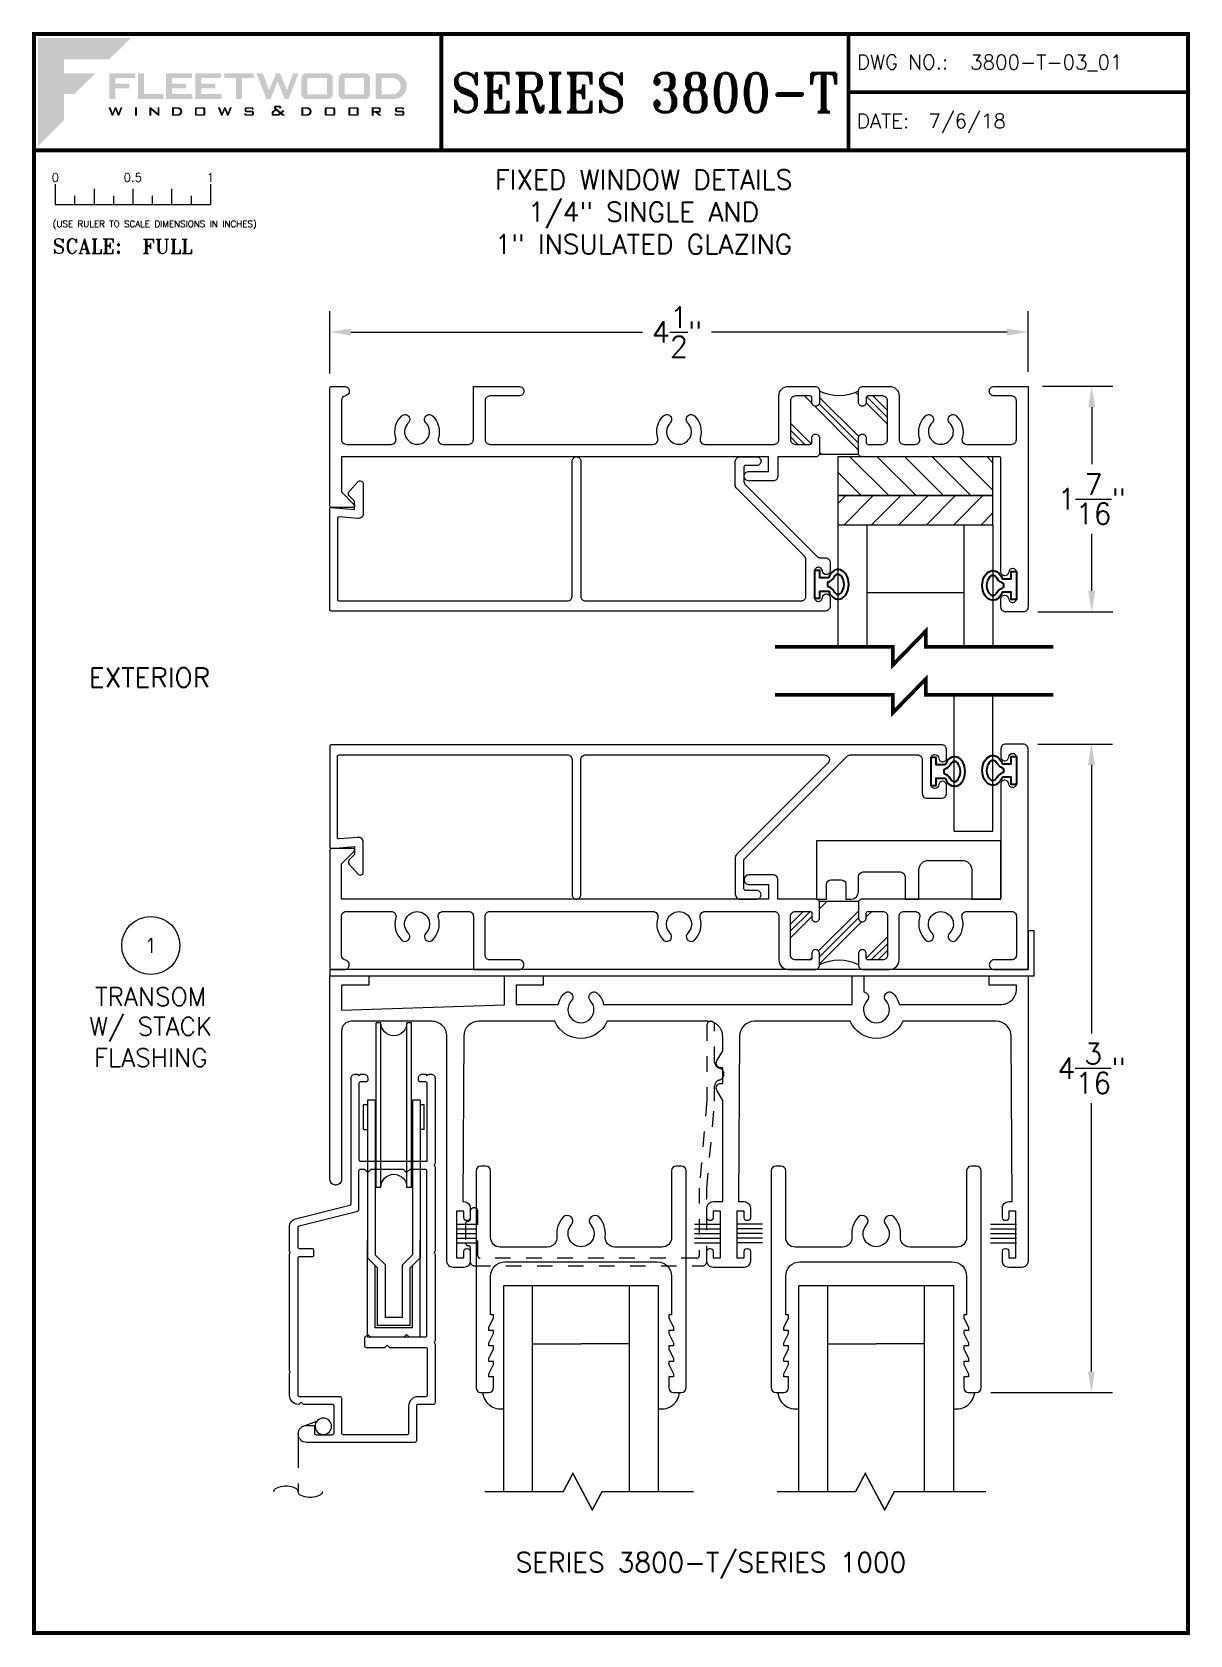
# Paper-space layout 'DETAIL 1' of a CAD drawing. Extents: x 0.3 to 7.8, y 0.1 to 10.4.
# The model-space entities are those that its viewports show. They can reach past a viewport. Long polylines and large blocks are cut down to what shows.
import ezdxf
from ezdxf.enums import TextEntityAlignment as Align

# ---------------------------------------------------------------- set-up
doc = ezdxf.new("R2010")
doc.units = 0
doc.header["$MEASUREMENT"] = 0
doc.linetypes.add('HIDDEN', pattern=[0.375, 0.25, -0.125])
doc.linetypes.add('PHANTOM', pattern=[2.5, 1.25, -0.25, 0.25, -0.25, 0.25, -0.25])
doc.layers.get('0').update_dxf_attribs({"linetype": 'CONTINUOUS'})
doc.layers.get('Defpoints').update_dxf_attribs({"linetype": 'CONTINUOUS'})
for name, color, linetype in [('DIM', 7, 'CONTINUOUS'), ('FRAME', 1, 'CONTINUOUS'), ('GLASS', 7, 'CONTINUOUS'), ('MISC.', 7, 'CONTINUOUS'), ('SETTING BLOCKS', 7, 'CONTINUOUS'), ('SETTING_BLOCK', 4, 'CONTINUOUS'), ('TEXT', 7, 'CONTINUOUS'), ('VENT', 5, 'CONTINUOUS'), ('VP', 40, 'CONTINUOUS')]:
    doc.layers.add(name, color=color, linetype=linetype)
doc.layers.add('PROFILE NUMBER', color=150, linetype='CONTINUOUS', lineweight=35)
doc.layers.get('VP').off()
doc.styles.add('ROMANS', font='romans')
doc.styles.add('ROMANT', font='romant')
doc.styles.add('SIMPLEX-094', font='simplex.shx', dxfattribs={"height": 0.094})
doc.styles.get("Standard").update_dxf_attribs({"font": 'simplex.shx'})
doc.dimstyles.new('FULL SCALE', dxfattribs={"dimscale": 0.75, "dimtxt": 0.18, "dimasz": 0.18, "dimexe": 0.18, "dimexo": 0.125, "dimgap": 0.09, "dimtad": 0, "dimtih": 1, "dimtoh": 1, "dimdec": 4, "dimzin": 0, "dimdsep": 46, "dimlunit": 4, "dimtxsty": 'Standard', "dimcen": 0.09, "dimadec": 0, "dimazin": 0, "dimtfac": 1, "dimtdec": 4, "dimtofl": 0, "dimtmove": 0, "dimatfit": 3, "dimfxl": 0, "dimtolj": 1, "dimtzin": 0, "dimarcsym": 0})

psp = doc.layouts.new('DETAIL 1')

# ---------------------------------------------------------------- texts
at = {"layer": 'TEXT'}
psp.add_text('EXTERIOR', height=0.125, dxfattribs=at).set_placement((0.66607, 6.22447))
at = {"layer": 'TEXT', "color": 7}
psp.add_text('SERIES 3800-T/SERIES 1000', height=0.125, dxfattribs=at).set_placement((3.41697, 0.51821))
at = {"layer": 'TEXT', "insert": (4.24118, 9.28924), "char_height": 0.125, "width": 2.3784, "attachment_point": 5}
psp.add_mtext('FIXED WINDOW DETAILS\\P1/4" SINGLE AND\\P1" INSULATED GLAZING', dxfattribs=at)

msp = doc.modelspace()

# ---------------------------------------------------------------- blocks, each defined once
blk = doc.blocks.new('sectball')
blk.add_circle((0, 0), 0.125)
blk.add_attdef('NO', text='', height=0.062).set_placement((0, 0), align=Align.MIDDLE_CENTER)
for tag, p in [('LINE1', (0, -0.2588)), ('LINE2', (0, -0.3864)), ('LINE3', (0, -0.5214))]:
    blk.add_attdef(tag, text='', height=0.078).set_placement(p, align=Align.CENTER)
blk = doc.blocks.new('*D47')
at = {"color": 0, "lineweight": -2}
for p, q in [((6.783, 5.858), (7.264, 5.858)), ((7.129, 5.723), (7.129, 3.992)), ((7.129, 1.811), (7.129, 3.542)), ((6.481, 1.676), (7.264, 1.676))]:
    blk.add_line(p, q, dxfattribs=at)
at = {"color": 0}
for points in [[(7.106, 5.723), (7.151, 5.723), (7.129, 5.858)], [(7.106, 1.811), (7.151, 1.811), (7.129, 1.676)]]:
    blk.add_solid(points, dxfattribs=at)
at = {"layer": 'Defpoints', "color": 0}
for p in [(6.689, 5.858), (6.387, 1.676), (7.129, 1.676)]:
    blk.add_point(p, dxfattribs=at)
at = {"color": 0, "insert": (7.129, 3.767), "char_height": 0.135, "attachment_point": 5}
blk.add_mtext('\\A1;4{\\H1.000000x;\\S3/16;}"', dxfattribs=at)
blk = doc.blocks.new('*D48')
at = {"layer": 'Defpoints', "color": 0}
for p in [(6.72, 8.165), (6.689, 6.711), (7.131, 6.711)]:
    blk.add_point(p, dxfattribs=at)
at = {"layer": 'DIM', "color": 0, "lineweight": -2}
for p, q in [((6.814, 8.165), (7.266, 8.165)), ((7.131, 8.03), (7.131, 7.663)), ((7.131, 6.846), (7.131, 7.213)), ((6.783, 6.711), (7.266, 6.711))]:
    blk.add_line(p, q, dxfattribs=at)
at = {"layer": 'DIM', "color": 0}
for points in [[(7.108, 8.03), (7.153, 8.03), (7.131, 8.165)], [(7.108, 6.846), (7.153, 6.846), (7.131, 6.711)]]:
    blk.add_solid(points, dxfattribs=at)
at = {"layer": 'DIM', "color": 0, "insert": (7.131, 7.438), "char_height": 0.135, "attachment_point": 5}
blk.add_mtext('\\A1;1{\\H1.000000x;\\S7/16;}"', dxfattribs=at)
blk = doc.blocks.new('*D49')
at = {"layer": 'Defpoints', "color": 0}
for p in [(6.72, 8.515), (2.22, 8.155), (6.72, 8.165)]:
    blk.add_point(p, dxfattribs=at)
at = {"layer": 'DIM', "color": 0, "lineweight": -2}
for p, q in [((2.22, 8.248), (2.22, 8.65)), ((6.72, 8.258), (6.72, 8.65)), ((2.355, 8.515), (4.236, 8.515)), ((6.585, 8.515), (4.679, 8.515))]:
    blk.add_line(p, q, dxfattribs=at)
at = {"layer": 'DIM', "color": 0}
for points in [[(2.355, 8.537), (2.355, 8.492), (2.22, 8.515)], [(6.585, 8.537), (6.585, 8.492), (6.72, 8.515)]]:
    blk.add_solid(points, dxfattribs=at)
at = {"layer": 'DIM', "color": 0, "insert": (4.458, 8.515), "char_height": 0.135, "attachment_point": 5}
blk.add_mtext('\\A1;4{\\H1.000000x;\\S1/2;}"', dxfattribs=at)
blk = doc.blocks.new('Fleetwood_Logo_6-10-15')
h = blk.add_hatch(color=154)
h.dxf.hatch_style = 1
h.paths.add_polyline_path([(0.2526, -0.0017), (0.0019, -0.0017), (0.0019, -0.2942), (0.0725, -0.2236), (0.0725, -0.1535), (0.1007, -0.1535), (0.1567, -0.0976), (0.0725, -0.0976), (0.0725, -0.0596), (0.1946, -0.0596)])
h = blk.add_hatch(color=251)
h.dxf.hatch_style = 1
h.paths.add_polyline_path([(0.2487, -0.1256), (0.2112, -0.1256), (0.2112, -0.1102), (0.2647, -0.1102), (0.2647, -0.0976), (0.1946, -0.0976), (0.1946, -0.1667), (0.2112, -0.1667), (0.2112, -0.1377), (0.2487, -0.1377)])
h = blk.add_hatch(color=251)
h.dxf.hatch_style = 1
h.paths.add_polyline_path([(0.2886, -0.0976), (0.272, -0.0976), (0.272, -0.1667), (0.3401, -0.1667), (0.3401, -0.1535), (0.2886, -0.1535)])
h = blk.add_hatch(color=251)
h.dxf.hatch_style = 1
h.paths.add_polyline_path([(0.4175, -0.0976), (0.3474, -0.0976), (0.3474, -0.1667), (0.4185, -0.1667), (0.4185, -0.1534), (0.364, -0.1534), (0.364, -0.1377), (0.4015, -0.1377), (0.4015, -0.1256), (0.364, -0.1256), (0.364, -0.1102), (0.4175, -0.1102)])
h = blk.add_hatch(color=251)
h.dxf.hatch_style = 1
h.paths.add_polyline_path([(0.4965, -0.0976), (0.4264, -0.0976), (0.4264, -0.1667), (0.4975, -0.1667), (0.4975, -0.1534), (0.443, -0.1534), (0.443, -0.1377), (0.4804, -0.1377), (0.4804, -0.1256), (0.443, -0.1256), (0.443, -0.1102), (0.4965, -0.1102)])
h = blk.add_hatch(color=251)
h.dxf.hatch_style = 1
h.paths.add_polyline_path([(0.5842, -0.0976), (0.5054, -0.0976), (0.5054, -0.1102), (0.5365, -0.1102), (0.5365, -0.1667), (0.5531, -0.1667), (0.5531, -0.1102), (0.5842, -0.1102)])
h = blk.add_hatch(color=251)
h.dxf.hatch_style = 1
h.paths.add_polyline_path([(0.6089, -0.0976), (0.5921, -0.0976), (0.6188, -0.1667), (0.63, -0.1667), (0.6489, -0.1192), (0.6679, -0.1667), (0.6789, -0.1667), (0.7056, -0.0976), (0.6908, -0.0976), (0.6742, -0.1433), (0.6558, -0.0976), (0.6446, -0.0976), (0.6261, -0.1433)])
h = blk.add_hatch(color=251)
h.dxf.hatch_style = 1
h.paths.add_polyline_path([(0.7853, -0.0976), (0.726, -0.0976, 0.414214), (0.7133, -0.1102), (0.7133, -0.154, 0.414214), (0.726, -0.1667), (0.7853, -0.1667, 0.414214), (0.798, -0.154), (0.798, -0.1102, 0.414214)])
h.paths.add_polyline_path([(0.7819, -0.1102), (0.7819, -0.154), (0.7294, -0.154), (0.7294, -0.1102)], flags=16)
h = blk.add_hatch(color=251)
h.dxf.hatch_style = 1
h.paths.add_polyline_path([(0.8856, -0.0976), (0.8262, -0.0976, 0.414214), (0.8136, -0.1102), (0.8136, -0.154, 0.414214), (0.8262, -0.1667), (0.8856, -0.1667, 0.414214), (0.8982, -0.154), (0.8982, -0.1102, 0.414214)])
h.paths.add_polyline_path([(0.8822, -0.1102), (0.8822, -0.154), (0.8296, -0.154), (0.8296, -0.1102)], flags=16)
h = blk.add_hatch(color=251)
h.dxf.hatch_style = 1
h.paths.add_polyline_path([(0.9632, -0.0976), (0.914, -0.0976), (0.914, -0.1667), (0.9632, -0.1667, 1)])
h.paths.add_polyline_path([(0.9301, -0.1102), (0.9593, -0.1102, -1), (0.9593, -0.154), (0.9301, -0.154)], flags=16)
h = blk.add_hatch(color=7)
h.dxf.hatch_style = 1
h.paths.add_polyline_path([(0.2301, -0.1891), (0.2251, -0.1891), (0.2196, -0.2043), (0.2134, -0.1891), (0.2097, -0.1891), (0.2035, -0.2043), (0.1978, -0.1891), (0.1922, -0.1891), (0.2011, -0.2121), (0.2048, -0.2121), (0.2112, -0.1963), (0.2175, -0.2121), (0.2212, -0.2121)])
h = blk.add_hatch(color=7)
h.dxf.hatch_style = 1
h.paths.add_polyline_path([(0.2691, -0.1891), (0.2637, -0.1891), (0.2637, -0.2118), (0.2637, -0.2121), (0.2691, -0.2121)])
h = blk.add_hatch(color=7)
h.dxf.hatch_style = 1
h.paths.add_polyline_path([(0.3077, -0.1964), (0.3259, -0.2121), (0.3298, -0.2121), (0.3298, -0.1891), (0.325, -0.1891), (0.325, -0.2047), (0.3067, -0.1891), (0.3029, -0.1891), (0.3029, -0.2121), (0.3077, -0.2121)])
h = blk.add_hatch(color=7)
h.dxf.hatch_style = 1
h.paths.add_polyline_path([(0.3801, -0.1891), (0.3637, -0.1891), (0.3637, -0.2121), (0.3801, -0.2121, 1)])
h.paths.add_polyline_path([(0.3691, -0.2079), (0.3691, -0.1933), (0.3788, -0.1933, -1), (0.3788, -0.2079)], flags=16)
h = blk.add_hatch(color=7)
h.dxf.hatch_style = 1
h.paths.add_polyline_path([(0.4537, -0.2079), (0.4537, -0.1933, 0.414214), (0.4495, -0.1891), (0.4297, -0.1891, 0.414214), (0.4255, -0.1933), (0.4255, -0.2079, 0.414214), (0.4297, -0.2121), (0.4495, -0.2121, 0.414214)])
h.paths.add_polyline_path([(0.4308, -0.2079), (0.4308, -0.1933), (0.4484, -0.1933), (0.4484, -0.2079)], flags=16)
h = blk.add_hatch(color=7)
h.dxf.hatch_style = 1
h.paths.add_polyline_path([(0.5253, -0.1891), (0.5203, -0.1891), (0.5148, -0.2043), (0.5087, -0.1891), (0.5049, -0.1891), (0.4988, -0.2043), (0.493, -0.1891), (0.4874, -0.1891), (0.4963, -0.2121), (0.5001, -0.2121), (0.5064, -0.1963), (0.5127, -0.2121), (0.5164, -0.2121)])
h = blk.add_hatch(color=7)
h.dxf.hatch_style = 1
h.paths.add_polyline_path([(0.5801, -0.1891), (0.5643, -0.1891, 0.414214), (0.56, -0.1933), (0.56, -0.1981, 0.414214), (0.5643, -0.2024), (0.58, -0.2024), (0.58, -0.2078), (0.5637, -0.2078), (0.5637, -0.2052), (0.5591, -0.2062), (0.5591, -0.2078, 0.414214), (0.5634, -0.2121), (0.5805, -0.2121, 0.414214), (0.5848, -0.2078), (0.5848, -0.2024, 0.414214), (0.5805, -0.1982), (0.5648, -0.1982), (0.5648, -0.193), (0.5798, -0.193), (0.5798, -0.1958), (0.5843, -0.1948), (0.5843, -0.1933, 0.414214)])
h = blk.add_hatch(color=7)
h.dxf.hatch_style = 1
h.paths.add_polyline_path([(0.645, -0.1913, -0.222262), (0.6447, -0.1906), (0.6447, -0.1892), (0.6535, -0.1892), (0.6535, -0.193), (0.6587, -0.1918), (0.6587, -0.189, 0.414214), (0.6544, -0.1847), (0.6437, -0.1847, 0.414214), (0.6394, -0.189), (0.6394, -0.1922, 0.222262), (0.6407, -0.1948), (0.6415, -0.1955), (0.6345, -0.1998, 0.260684), (0.6329, -0.2027), (0.6329, -0.2078, 0.414214), (0.6372, -0.2121), (0.6514, -0.2121, 0.17577), (0.6536, -0.2113), (0.657, -0.2085), (0.6614, -0.2121), (0.6699, -0.2121), (0.6613, -0.2049), (0.6676, -0.1997), (0.6637, -0.1964), (0.6574, -0.2017)])
h.paths.add_polyline_path([(0.6532, -0.2052), (0.6509, -0.2072, -0.17577), (0.6502, -0.2074), (0.6382, -0.2074), (0.6382, -0.2033, -0.260684), (0.6387, -0.2025), (0.6451, -0.1985)], flags=16)
h = blk.add_hatch(color=7)
h.dxf.hatch_style = 1
h.paths.add_polyline_path([(0.7294, -0.1891), (0.713, -0.1891), (0.713, -0.2121), (0.7294, -0.2121, 1)])
h.paths.add_polyline_path([(0.7184, -0.2079), (0.7184, -0.1933), (0.7281, -0.1933, -1), (0.7281, -0.2079)], flags=16)
h = blk.add_hatch(color=7)
h.dxf.hatch_style = 1
h.paths.add_polyline_path([(0.8045, -0.2079), (0.8045, -0.1933, 0.414214), (0.8003, -0.1891), (0.7805, -0.1891, 0.414214), (0.7763, -0.1933), (0.7763, -0.2079, 0.414214), (0.7805, -0.2121), (0.8003, -0.2121, 0.414214)])
h.paths.add_polyline_path([(0.7816, -0.2079), (0.7816, -0.1933), (0.7992, -0.1933), (0.7992, -0.2079)], flags=16)
h = blk.add_hatch(color=7)
h.dxf.hatch_style = 1
h.paths.add_polyline_path([(0.8678, -0.2079), (0.8678, -0.1933, 0.414214), (0.8636, -0.1891), (0.8438, -0.1891, 0.414214), (0.8396, -0.1933), (0.8396, -0.2079, 0.414214), (0.8438, -0.2121), (0.8636, -0.2121, 0.414214)])
h.paths.add_polyline_path([(0.8449, -0.2079), (0.8449, -0.1933), (0.8624, -0.1933), (0.8624, -0.2079)], flags=16)
h = blk.add_hatch(color=7)
h.dxf.hatch_style = 1
h.paths.add_polyline_path([(0.9277, -0.1993), (0.9277, -0.1933, 0.414214), (0.9235, -0.1891), (0.9028, -0.1891), (0.9028, -0.2121), (0.9082, -0.2121), (0.9082, -0.2035), (0.9131, -0.2035), (0.9224, -0.2121), (0.9303, -0.2121), (0.9197, -0.2035), (0.9235, -0.2035, 0.414214)])
h.paths.add_polyline_path([(0.9082, -0.1993), (0.9082, -0.1933), (0.9214, -0.1933, -0.414214), (0.9224, -0.1943), (0.9224, -0.1983, -0.414214), (0.9214, -0.1993)], flags=16)
h = blk.add_hatch(color=7)
h.dxf.hatch_style = 1
h.paths.add_polyline_path([(0.9867, -0.1982), (0.971, -0.1982), (0.971, -0.193), (0.9859, -0.193), (0.9859, -0.1958), (0.9905, -0.1948), (0.9905, -0.1933, 0.414214), (0.9863, -0.1891), (0.9705, -0.1891, 0.414214), (0.9662, -0.1933), (0.9662, -0.1981, 0.414214), (0.9705, -0.2024), (0.9862, -0.2024), (0.9862, -0.2078), (0.9699, -0.2078), (0.9699, -0.2052), (0.9653, -0.2062), (0.9653, -0.2078, 0.414214), (0.9696, -0.2121), (0.9867, -0.2121, 0.414214), (0.991, -0.2078), (0.991, -0.2024, 0.414214)])
blk = doc.blocks.new('A-SIZE_P')
at = {"const_width": 0.025}
blk.add_lwpolyline([(0.313, 0.125), (7.751, 0.125), (7.751, 10.437), (0.313, 10.437)], close=True, dxfattribs=at)
for points in [[(2.938, 10.437), (2.938, 9.687)], [(5.563, 10.437), (5.563, 9.687)], [(5.563, 10.062), (7.751, 10.062)], [(0.313, 9.687), (7.751, 9.687)]]:
    blk.add_lwpolyline(points, dxfattribs=at)
at = {"xscale": 2.387023416083395, "yscale": 2.387023416083395, "zscale": 2.387023416083395}
blk.add_blockref('Fleetwood_Logo_6-10-15', (0.334, 10.416), dxfattribs=at)
for s, style, p in [('DWG NO.:', 'SIMPLEX-094', (5.617, 10.209)), ('DATE:', 'SIMPLEX-094', (5.616, 9.829)), ('SCALE:', 'ROMANT', (0.433, 9.022))]:
    blk.add_text(s, height=0.094, dxfattribs=dict(style=style)).set_placement(p)
for tag, p, style in [('DWG_NO', (6.346, 10.209), 'SIMPLEX-094'), ('DATE', (6.077, 9.829), 'SIMPLEX-094'), ('SCALE', (1.011, 9.02), 'ROMANT')]:
    blk.add_attdef(tag, p, '', height=0.094, dxfattribs=dict(style=style))
for tag, height, style, width, p, p2 in [('DWG_NO_F', 0.094, 'SIMPLEX-094', 1.745692, (6.347, 10.209), (7.683, 10.209)), ('PRODUCT', 0.25, 'ROMANT', 1.390728, (3.001, 9.934), (5.5, 9.934))]:
    blk.add_attdef(tag, text='', height=height, dxfattribs=dict(style=style, width=width)).set_placement(p, p2, align=Align.FIT)
blk = doc.blocks.new('Full')
for p, q in [((0.137, -0.219), (0.137, -0.35)), ((0.262, -0.294), (0.262, -0.35)), ((0.387, -0.249), (0.387, -0.35)), ((0.512, -0.294), (0.512, -0.35)), ((0.637, -0.249), (0.637, -0.35)), ((0.762, -0.294), (0.762, -0.35)), ((0.887, -0.249), (0.887, -0.35)), ((1.012, -0.294), (1.012, -0.35)), ((1.137, -0.219), (1.137, -0.35)), ((0.137, -0.35), (1.137, -0.35))]:
    blk.add_line(p, q)
for s, p in [('0', (0.137, -0.219)), ('0.5', (0.637, -0.219)), ('1', (1.137, -0.219))]:
    blk.add_text(s, height=0.055).set_placement(p, align=Align.BOTTOM_CENTER)
at = {"style": 'ROMANS'}
blk.add_text('(USE RULER TO SCALE DIMENSIONS IN INCHES)', height=0.04115, dxfattribs=at).set_placement((0.12, -0.495))
blk = doc.blocks.new('3801 1 INCH GLASS STOP')
blk.add_lwpolyline([(2.741, 0.327, -0.414214), (2.769, 0.299, -0.414214), (2.741, 0.271), (2.669, 0.271, 0.414214), (2.659, 0.261), (2.659, 0.167, 0.198912), (2.668, 0.145), (3.128, -0.315, 0.198912), (3.15, -0.324), (3.183, -0.324, -0.414214), (3.214, -0.355), (3.214, -0.408, -0.414214), (3.189, -0.433, -0.399638), (3.164, -0.41, 0.400364), (3.139, -0.386, 0.414214), (3.114, -0.411), (3.114, -0.581, 0.414214), (3.139, -0.606), (3.139, -0.606, 0.399638), (3.164, -0.582, -0.399638), (3.189, -0.558, -0.414214), (3.214, -0.583), (3.214, -0.637, -0.414214), (3.183, -0.668), (-0.001, -0.668, -0.414214), (-0.011, -0.658), (-0.011, -0.01, -0.440011), (0, 0), (0.149, -0.013), (0.149, 0.04), (0.115, 0.074, -0.395486), (0.114, 0.102), (0.17, 0.165, -0.691708), (0.205, 0.152), (0.205, -0.04, -0.440011), (0.171, -0.071), (0.05, -0.061, 0.440011), (0.039, -0.071), (0.039, -0.593, 0.414214), (0.049, -0.603), (1.52, -0.603, 0.414214), (1.551, -0.572), (1.551, 0.299, -0.414214), (1.579, 0.327, -0.414214), (1.607, 0.299), (1.607, -0.572, 0.414214), (1.638, -0.603), (3.027, -0.603, 0.414214), (3.058, -0.572), (3.058, -0.337, 0.198912), (3.049, -0.315), (2.612, 0.122, -0.198912), (2.603, 0.144), (2.603, 0.296, -0.414214), (2.634, 0.327)], format="xyb", close=True)
blk = doc.blocks.new('3802 45 GLASS STOP')
blk.add_lwpolyline([(3.939, -0.433, -0.399638), (3.914, -0.41, 0.400364), (3.889, -0.386, 0.414214), (3.864, -0.411), (3.864, -0.581, 0.414214), (3.889, -0.606), (3.889, -0.606, 0.399638), (3.914, -0.582, -0.399638), (3.939, -0.558, -0.414214), (3.964, -0.583), (3.964, -0.637, -0.414214), (3.933, -0.668), (-0.001, -0.668, -0.414214), (-0.011, -0.658), (-0.011, -0.01, -0.440011), (0, 0), (0.149, -0.013), (0.149, 0.04), (0.115, 0.074, -0.395486), (0.114, 0.102), (0.17, 0.165, -0.691708), (0.205, 0.152), (0.205, -0.04, -0.440011), (0.171, -0.071), (0.05, -0.061, 0.440011), (0.039, -0.071), (0.039, -0.593, 0.414214), (0.049, -0.603), (1.52, -0.603, 0.414214), (1.551, -0.572), (1.551, 0.299, -0.414214), (1.579, 0.327), (1.579, 0.327, -0.414214), (1.607, 0.299), (1.607, -0.572, 0.414214), (1.638, -0.603), (3.179, -0.603, 0.668179), (3.2, -0.55), (2.612, 0.038, -0.198912), (2.603, 0.06), (2.603, 0.296, -0.414214), (2.634, 0.327), (2.741, 0.327, -0.414214), (2.769, 0.299, -0.414214), (2.741, 0.271), (2.669, 0.271, 0.414214), (2.659, 0.261), (2.659, 0.071), (3.324, -0.594, 0.198912), (3.345, -0.603), (3.777, -0.603, 0.414214), (3.808, -0.572), (3.808, -0.355, -0.414214), (3.839, -0.324), (3.933, -0.324, -0.414214), (3.964, -0.355), (3.964, -0.408, -0.414214)], format="xyb", close=True)
blk = doc.blocks.new('A$C3BF656AD')
at = {"layer": 'SETTING BLOCKS'}
h = blk.add_hatch(dxfattribs=at)
h.set_pattern_fill('ANSI31', color=256, scale=0.25, angle=90, style=0)
h.set_pattern_definition([(135, (0.820812, -8.054306), (-0.02209709, -0.02209709), [])])
h.paths.add_polyline_path([(0, 0.0625), (0.25, 0.0625), (0.25, 0.1095), (0, 0.1095)])
h = blk.add_hatch(dxfattribs=at)
h.set_pattern_fill('ANSI31', color=256, scale=0.25, style=0)
h.set_pattern_definition([(45, (-2.098375, -8.085556), (-0.02209709, 0.02209709), [])])
h.paths.add_polyline_path([(0, 0), (0.25, 0), (0.25, 0.0625), (0, 0.0625)])
for points in [[(0, 0.0625), (0, 0.1095), (0.25, 0.1095), (0.25, 0.0625)], [(0, 0), (0, 0.0625), (0.25, 0.0625), (0.25, 0)]]:
    blk.add_lwpolyline(points, close=True, dxfattribs=at)
blk = doc.blocks.new('ROLLER')
for p, q in [((1.1712, 4.4135), (1.0862, 4.4135)), ((1.0862, 4.4135), (1.0862, 4.2572)), ((1.1587, 4.398), (1.0987, 4.398)), ((1.0987, 4.398), (1.0987, 4.298)), ((1.1025, 4.3942), (1.1025, 4.3017)), ((1.155, 4.3942), (1.1025, 4.3942)), ((1.155, 4.3942), (1.155, 4.3017)), ((1.1587, 4.398), (1.1587, 4.298)), ((1.1712, 4.4135), (1.1712, 4.2572)), ((1.115, 4.3817), (1.115, 4.2965)), ((1.1425, 4.3817), (1.115, 4.3817)), ((1.1425, 4.3817), (1.1425, 4.2965)), ((1.0862, 4.2855), (1.1025, 4.3017)), ((1.0987, 4.2803), (1.115, 4.2965)), ((1.1587, 4.2803), (1.1425, 4.2965)), ((1.1712, 4.2855), (1.155, 4.3017)), ((1.0862, 4.0311), (1.0862, 4.2855)), ((1.0987, 4.0311), (1.0987, 4.2803)), ((1.1587, 4.0311), (1.1587, 4.2803)), ((1.1712, 4.0311), (1.1712, 4.2855)), ((1.1002, 4.1717), (1.1002, 3.9062)), ((1.1077, 4.1717), (1.1002, 4.1717)), ((1.1077, 4.1717), (1.1077, 3.9062)), ((1.1497, 4.1717), (1.1497, 3.9062)), ((1.1572, 4.1717), (1.1497, 4.1717)), ((1.1572, 4.1717), (1.1572, 3.9062)), ((1.0862, 4.0945), (1.0862, 4.1252)), ((1.0987, 4.0907), (1.0987, 4.1252)), ((1.1587, 4.0907), (1.1587, 4.1252)), ((1.1712, 4.0907), (1.1712, 4.1252)), ((1.08, 4.0782), (1.08, 4.0389)), ((1.08, 4.0782), (1.0862, 4.0782)), ((1.1775, 4.0782), (1.1712, 4.0782)), ((1.1775, 4.0782), (1.1775, 4.0389)), ((1.0862, 4.0389), (1.08, 4.0389)), ((1.1775, 4.0389), (1.1712, 4.0389)), ((1.0987, 4.0311), (1.0862, 4.0311)), ((1.1712, 4.0311), (1.1587, 4.0311)), ((1.1077, 3.9062), (1.1002, 3.9062)), ((1.1572, 3.9062), (1.1497, 3.9062))]:
    blk.add_line(p, q)
for centre, start, end in [((1.1287, 4.1717), 180, 360), ((1.1287, 3.9062), 0, 180)]:
    blk.add_arc(centre, 0.021, start, end)
blk = doc.blocks.new('3000 SCREEN WITH ROLLER')
blk.add_line((-0.499, 2.488), (-0.592, 2.522))
for points in [[(0.205, 0.298), (0.169, 0.298, 0.414214), (0.159, 0.288), (0.159, 0.273, 0.414214), (0.184, 0.248), (0.205, 0.248), (0.215, 0.258), (0.225, 0.248), (0.24, 0.248, 0.414214), (0.265, 0.273), (0.265, 0.824, 0.213422), (0.261, 0.831, -0.447214), (0.261, 0.839, 0.213422), (0.265, 0.846), (0.265, 1.388, 0.213422), (0.261, 1.395, -0.447214), (0.261, 1.403, 0.213422), (0.265, 1.41), (0.265, 1.966, 0.213422), (0.261, 1.974, -0.447214), (0.261, 1.981, 0.213422), (0.265, 1.989), (0.265, 2.368, 0.414214), (0.255, 2.378), (0.155, 2.378, -0.414214), (0.145, 2.388), (0.145, 2.613, 0.414214), (0.135, 2.623), (-0.562, 2.623, 0.414214), (-0.617, 2.568, 0.414214), (-0.562, 2.513), (-0.522, 2.513, 0.414214), (-0.512, 2.523), (-0.512, 2.563, -0.414214), (-0.502, 2.573), (-0.396, 2.573, -0.414214), (-0.386, 2.563), (-0.386, 2.388, -0.414214), (-0.396, 2.378), (-0.583, 2.378), (-0.598, 2.363), (-0.613, 2.378, 0.414214), (-0.673, 2.318), (-0.673, 2.18, 0.213422), (-0.67, 2.173, -0.447214), (-0.67, 2.165, 0.213422), (-0.673, 2.158), (-0.673, 1.41, 0.213422), (-0.67, 1.403, -0.447214), (-0.67, 1.395, 0.213422), (-0.673, 1.388), (-0.673, 1.229, 0.34382), (-0.635, 1.181), (-0.283, 1.092, -0.34382), (-0.275, 1.082), (-0.275, 0.273, 0.414214), (-0.25, 0.248), (-0.235, 0.248), (-0.225, 0.258), (-0.215, 0.248), (-0.194, 0.248, 0.414214), (-0.169, 0.273), (-0.169, 0.288, 0.414214), (-0.179, 0.298), (-0.215, 0.298, -0.414214), (-0.225, 0.308), (-0.225, 0.8, -0.414214), (-0.215, 0.81), (0.215, 0.81), (0.215, 0.308, -0.414214)], [(0.2, 0.86, 0.414214), (0.21, 0.87), (0.21, 1.935, 0.414214), (0.2, 1.945), (0.101, 1.945), (0.082, 1.926), (0.063, 1.945), (-0.149, 1.945), (-0.168, 1.926), (-0.187, 1.945, -0.198912), (-0.19, 1.952), (-0.19, 2, -0.414214), (-0.18, 2.01), (-0.058, 2.01), (-0.043, 1.995), (-0.028, 2.01), (0.205, 2.01, 0.414214), (0.215, 2.02), (0.215, 2.318, 0.414214), (0.205, 2.328), (0.155, 2.328, -0.414214), (0.095, 2.388), (0.095, 2.563, 0.414214), (0.085, 2.573), (-0.326, 2.573, 0.414214), (-0.336, 2.563), (-0.336, 2.338, -0.414214), (-0.346, 2.328), (-0.608, 2.328, 0.414214), (-0.618, 2.318), (-0.618, 1.434, 0.414214), (-0.608, 1.424), (-0.526, 1.424, -0.414214), (-0.516, 1.414), (-0.516, 1.384, -0.414214), (-0.526, 1.374), (-0.608, 1.374, 0.414214), (-0.618, 1.364), (-0.618, 1.236, 0.34382), (-0.611, 1.226), (-0.233, 1.131, -0.34382), (-0.225, 1.121), (-0.225, 0.87, 0.414214), (-0.215, 0.86), (-0.19, 0.86), (-0.168, 0.882), (-0.146, 0.86), (0.06, 0.86), (0.082, 0.882), (0.104, 0.86)]]:
    blk.add_lwpolyline(points, format="xyb", close=True)
blk.add_circle((-0.455, 2.519), 0.0535)
at = {"xscale": 4, "yscale": 4, "zscale": 4}
blk.add_blockref('ROLLER', (-4.515, -15.709), dxfattribs=at)
blk = doc.blocks.new('5 POINT SEAL')
at = {"color": 7}
for p, q in [((-1.292, -6.081), (-1.458, -6.081)), ((-1.292, -6.111), (-1.458, -6.111)), ((-1.292, -6.141), (-1.458, -6.141)), ((-1.292, -6.171), (-1.458, -6.171)), ((-1.292, -6.201), (-1.458, -6.201))]:
    blk.add_line(p, q, dxfattribs=at)
blk = doc.blocks.new('*U101')
at = {"layer": 'PROFILE NUMBER', "color": 5}
for p, q in [((-0.016, 0.092), (-0.013, 0.083)), ((-0.013, 0.083), (0.013, 0.083)), ((0.013, 0.083), (0.016, 0.092))]:
    blk.add_line(p, q, dxfattribs=at)
blk.add_lwpolyline([(-0.043, 0.091), (-0.043, 0.034), (-0.09, 0.034), (-0.09, 0), (0.09, 0), (0.09, 0.034), (0.043, 0.034), (0.043, 0.091)], dxfattribs=at)
for centre, start, end in [((-0.073, 0.071), 19.8289, 61.175), ((0.073, 0.071), 118.7633, 160.1945)]:
    blk.add_arc(centre, 0.06, start, end, dxfattribs=at)
blk.add_ellipse((0, 0.152), major_axis=(-0.0958, 0), ratio=0.712114, start_param=2.033109, end_param=7.391692, dxfattribs=at)
blk.add_open_spline([(0.044, 0.124), (0.053, 0.129), (0.059, 0.135), (0.069, 0.15), (0.068, 0.157), (0.049, 0.179), (0.027, 0.189), (-0.021, 0.191), (-0.045, 0.181), (-0.067, 0.16), (-0.068, 0.152), (-0.061, 0.137), (-0.054, 0.129), (-0.044, 0.124)], degree=3, knots=[2.2211, 2.2211, 2.2211, 2.2211, 2.727733, 2.727733, 3.7005, 3.7005, 4.673268, 4.673268, 5.646035, 5.646035, 6.618803, 6.618803, 7.203997, 7.203997, 7.203997, 7.203997], dxfattribs=at)
blk = doc.blocks.new('3809 BLOCK FRAME')
h = blk.add_hatch()
h.set_pattern_fill('PLAST', color=256, angle=45, style=0)
h.set_pattern_definition([(45, (-4.25098, -6.643), (-0.176777, 0.176777), []), (45, (-4.27308, -6.6209), (-0.176777, 0.176777), []), (45, (-4.29517, -6.5988), (-0.176777, 0.176777), [])])
edge = h.paths.add_edge_path()
edge.add_arc((-0.937, 0.093), 0.031, 270, 360, ccw=False)
edge.add_line((-0.937, 0.062), (-1.033, 0.062))
edge.add_arc((-1.033, 0.072), 0.01, 180, 270, ccw=False)
edge.add_line((-1.043, 0.072), (-1.043, 0.103))
edge.add_arc((-1.068, 0.103), 0.025, 360, 450)
edge.add_arc((-1.068, 0.103), 0.025, 90, 180)
edge.add_line((-1.093, 0.103), (-1.093, 0.031))
edge.add_arc((-1.218, -0.221), 0.281, 63.5092, 116.4908)
edge.add_line((-1.344, 0.031), (-1.344, 0.103))
edge.add_arc((-1.369, 0.103), 0.025, 0, 90)
edge.add_arc((-1.369, 0.103), 0.025, 90, 180)
edge.add_line((-1.394, 0.103), (-1.394, 0.072))
edge.add_arc((-1.404, 0.072), 0.01, 270, 360, ccw=False)
edge.add_line((-1.404, 0.062), (-1.5, 0.062))
edge.add_arc((-1.5, 0.093), 0.031, 180, 270, ccw=False)
edge.add_line((-1.531, 0.093), (-1.531, 0.343))
edge.add_arc((-1.5, 0.343), 0.031, 90, 180, ccw=False)
edge.add_line((-1.5, 0.374), (-1.404, 0.374))
edge.add_arc((-1.404, 0.364), 0.01, 0, 90, ccw=False)
edge.add_line((-1.394, 0.364), (-1.394, 0.333))
edge.add_arc((-1.369, 0.333), 0.025, 180, 270)
edge.add_arc((-1.369, 0.333), 0.025, 270, 360)
edge.add_line((-1.344, 0.333), (-1.344, 0.439))
edge.add_line((-1.344, 0.439), (-1.093, 0.439))
edge.add_line((-1.093, 0.439), (-1.093, 0.333))
edge.add_arc((-1.068, 0.333), 0.025, 180, 270)
edge.add_arc((-1.068, 0.333), 0.025, 270, 360)
edge.add_line((-1.043, 0.333), (-1.043, 0.364))
edge.add_arc((-1.033, 0.364), 0.01, 90, 180, ccw=False)
edge.add_line((-1.033, 0.374), (-0.937, 0.374))
edge.add_arc((-0.937, 0.343), 0.031, 0, 90, ccw=False)
edge.add_line((-0.906, 0.343), (-0.906, 0.093))
blk.add_line((-1.093, 0.439), (-1.344, 0.439))
for points in [[(-1.093, 0.439), (-1.093, 0.333, 0.414214), (-1.068, 0.308, 0.414214), (-1.043, 0.333), (-1.043, 0.364, -0.414214), (-1.033, 0.374), (-0.937, 0.374, -0.414214), (-0.906, 0.343), (-0.906, 0.093, -0.414214), (-0.937, 0.062), (-1.033, 0.062, -0.414214), (-1.043, 0.072), (-1.043, 0.103, 0.414214), (-1.068, 0.128), (-1.068, 0.128, 0.414214), (-1.093, 0.103), (-1.093, 0.031, 0.414214), (-1.062, 0), (-0.893, 0, 0.414214), (-0.831, 0.062), (-0.831, 0.343, -0.414214), (-0.8, 0.374), (-0.729, 0.374, -0.5024), (-0.699, 0.334, 0.280293), (-0.661, 0.19, 0.498955), (-0.613, 0.198), (-0.613, 0.198, 0.334263), (-0.618, 0.235, -2.470836), (-0.506, 0.235, 0.334263), (-0.511, 0.198, 0.498955), (-0.463, 0.19, 0.280293), (-0.425, 0.334, -0.5024), (-0.395, 0.374), (-0.106, 0.374, -0.414214), (-0.075, 0.343), (-0.075, 0.093, -0.414214), (-0.106, 0.062), (-0.219, 0.062, 0.414214), (-0.25, 0.031, 0.414214), (-0.219, 0), (0, 0), (0, 1.423, 0.414214), (-0.031, 1.454), (-0.144, 1.454, 0.414214), (-0.175, 1.423), (-0.175, 1.371, 0.414214), (-0.15, 1.346), (-0.15, 1.346, 0.399638), (-0.125, 1.37, -0.399638), (-0.1, 1.394), (-0.1, 1.394, -0.414214), (-0.075, 1.369), (-0.075, 1.199, -0.414214), (-0.1, 1.174), (-0.1, 1.174, -0.399638), (-0.125, 1.198, 0.399638), (-0.15, 1.221, 0.414214), (-0.175, 1.196), (-0.175, 0.464, -0.414214), (-0.185, 0.454), (-1.078, 0.454), (-1.093, 0.439)], [(-1.344, 0.439), (-1.344, 0.439), (-1.359, 0.454), (-1.612, 0.454), (-1.612, 0.579, 0.414214), (-1.643, 0.61), (-1.799, 0.61, 0.414214), (-1.83, 0.579, 0.414214), (-1.799, 0.548), (-1.674, 0.548), (-1.674, 0.454), (-4.425, 0.454), (-4.425, 0.678, -0.198912), (-4.422, 0.685), (-4.343, 0.764, 0.668179), (-4.35, 0.781), (-4.49, 0.781, 0.414214), (-4.5, 0.771), (-4.5, 0.01, 0.414214), (-4.49, 0), (-4.406, 0, 0.414214), (-4.375, 0.031, 0.358249), (-4.4, 0.061, -0.358249), (-4.425, 0.092), (-4.425, 0.343, -0.414214), (-4.394, 0.374), (-4.105, 0.374, -0.5024), (-4.075, 0.334, 0.280293), (-4.037, 0.19, 0.498955), (-3.989, 0.198, 0.334263), (-3.994, 0.235, -2.470836), (-3.882, 0.235, 0.334263), (-3.887, 0.198, 0.498955), (-3.839, 0.19, 0.280293), (-3.801, 0.334, -0.5024), (-3.771, 0.374), (-3.606, 0.374, -0.414214), (-3.575, 0.343), (-3.575, 0), (-3.281, 0, 0.414214), (-3.25, 0.031, 0.414214), (-3.281, 0.062), (-3.469, 0.062, -0.414214), (-3.5, 0.093), (-3.5, 0.343, -0.414214), (-3.469, 0.374), (-2.417, 0.374, -0.5024), (-2.387, 0.334, 0.280293), (-2.349, 0.19, 0.498955), (-2.301, 0.198, 0.334263), (-2.306, 0.235, -2.470836), (-2.194, 0.235, 0.334263), (-2.199, 0.198, 0.498955), (-2.151, 0.19, 0.280293), (-2.113, 0.334, -0.5024), (-2.083, 0.374), (-1.637, 0.374, -0.414214), (-1.606, 0.343), (-1.606, 0.062, 0.414214), (-1.544, 0), (-1.375, 0, 0.414214), (-1.344, 0.031), (-1.344, 0.103, 0.414214), (-1.369, 0.128, 0.414214), (-1.394, 0.103), (-1.394, 0.072, -0.414214), (-1.404, 0.062), (-1.5, 0.062, -0.414214), (-1.531, 0.093), (-1.531, 0.343, -0.414214), (-1.5, 0.374), (-1.404, 0.374, -0.414214), (-1.394, 0.364), (-1.394, 0.333, 0.414214), (-1.369, 0.308, 0.414214), (-1.344, 0.333), (-1.344, 0.439)]]:
    blk.add_lwpolyline(points, format="xyb")
blk.add_arc((-1.218, -0.221), 0.281, 63.5092, 116.4908)

# ---------------------------------------------------------------- dimensions: what is measured, and where the dimension line sits
dim = psp.add_linear_dim(base=(7.12887, 1.67636), p1=(6.68919, 5.85786), p2=(6.38719, 1.67636), angle=90, dimstyle='FULL SCALE')
dim.commit()
dim.dimension.update_dxf_attribs({"geometry": '*D47', "text_midpoint": (7.12887, 3.76711)})
at = {"layer": 'DIM'}
dim = psp.add_linear_dim(base=(6.72019, 8.51474), p1=(2.22019, 8.15458), p2=(6.72019, 8.16458), dimstyle='FULL SCALE', dxfattribs=at)
dim.commit()
dim.dimension.update_dxf_attribs({"geometry": '*D49', "text_midpoint": (4.45758, 8.51474), "dimtype": 160})
dim = psp.add_linear_dim(base=(7.13063, 6.71058), p1=(6.72019, 8.16458), p2=(6.68919, 6.71058), angle=90, dimstyle='FULL SCALE', dxfattribs=at)
dim.commit()
dim.dimension.update_dxf_attribs({"geometry": '*D48', "text_midpoint": (7.13063, 7.43758)})

# ---------------------------------------------------------------- linework, layer by layer
at = {"color": 7}
for p, q in [((-2.27414, 12.12967), (-2.40214, 12.12967)), ((-2.27414, 12.09967), (-2.40214, 12.09967)), ((-2.27414, 12.06967), (-2.40214, 12.06967)), ((-2.27414, 12.03967), (-2.40214, 12.03967)), ((-2.27414, 12.00967), (-2.40214, 12.00967)), ((-1.90964, 10.21893), (-1.90964, 11.73367)), ((-1.28464, 10.21893), (-1.28464, 11.73367)), ((-0.00764, 10.21893), (-0.00764, 11.73367)), ((0.61736, 10.21893), (0.61736, 11.73367)), ((-1.90964, 11.35867), (-1.59714, 11.35867)), ((-1.28464, 11.35867), (-1.59714, 11.35867)), ((-0.00764, 11.35867), (0.30486, 11.35867)), ((0.61736, 11.35867), (0.30486, 11.35867))]:
    msp.add_line(p, q, dxfattribs=at)
at = {"linetype": 'PHANTOM', "ltscale": 0.05}
msp.add_lwpolyline([(-0.78594, 12.9281), (-0.83614, 12.36389), (-0.83614, 11.92667, -0.41421356), (-0.85114, 11.91167), (-2.24714, 11.91167, -0.41421356), (-2.26214, 11.92667), (-2.26214, 12.21167, 0.41421356), (-2.28714, 12.23667), (-2.28714, 12.23667, 0.41421356), (-2.31214, 12.21167), (-2.31214, 12.16167, -0.41421356), (-2.32214, 12.15167, 0.41421356), (-2.34214, 12.13167), (-2.34214, 12.01167, 0.41421356), (-2.32214, 11.99167), (-2.32214, 11.99167, -0.41421356), (-2.31214, 11.98167), (-2.31214, 11.89267, 0.41421356), (-2.28114, 11.86167), (-0.81714, 11.86167, 0.41421356), (-0.78614, 11.89267), (-0.78614, 12.36167), (-0.73614, 12.92367), (-0.73614, 13.02221, -0.34199871), (-0.70614, 13.06094, 0.34199871), (-0.67614, 13.09967, 0.34199871), (-0.70614, 13.1384, -0.34199871), (-0.73614, 13.17713), (-0.73614, 13.41467, 0.41421356), (-0.76114, 13.43967), (-0.76114, 13.43967, 0.41421356), (-0.78614, 13.41467), (-0.78614, 12.92589)], format="xyb", dxfattribs=at)
at = {"color": 5}
for points in [[(-1.71313, 12.17597), (-1.71313, 12.17597, 0.21676854), (-1.75311, 12.05225, -0.448133), (-1.81471, 11.98317), (-2.11814, 11.98317, -0.41421356), (-2.18014, 12.04517), (-2.18014, 12.47517, 0.41421356), (-2.21114, 12.50617), (-2.24314, 12.50617, 0.41421356), (-2.27414, 12.47517), (-2.27414, 11.07717, 0.41421356), (-2.24314, 11.04617), (-2.19314, 11.04617, 0.41421356), (-2.16214, 11.07717), (-2.16214, 11.14617), (-2.19214, 11.14617), (-2.19214, 11.16617), (-2.16214, 11.22617), (-2.16214, 11.24617), (-2.19214, 11.24617), (-2.19214, 11.26617), (-2.16214, 11.32617), (-2.16214, 11.34617), (-2.19214, 11.34617), (-2.19214, 11.36617), (-2.16214, 11.42617), (-2.16214, 11.44617), (-2.19214, 11.44617), (-2.19214, 11.46617), (-2.16214, 11.52617), (-2.16214, 11.54617), (-2.18014, 11.54617), (-2.18014, 11.79517, -0.41421356), (-2.08614, 11.88917), (-1.59714, 11.88917), (-1.10814, 11.88917, -0.41421356), (-1.01414, 11.79517), (-1.01414, 11.54617), (-1.03214, 11.54617), (-1.03214, 11.52617), (-1.00214, 11.46617), (-1.00214, 11.44617), (-1.03214, 11.44617), (-1.03214, 11.42617), (-1.00214, 11.36617), (-1.00214, 11.34617), (-1.03214, 11.34617), (-1.03214, 11.32617), (-1.00214, 11.26617), (-1.00214, 11.24617), (-1.03214, 11.24617), (-1.03214, 11.22617), (-1.00214, 11.16617), (-1.00214, 11.14617), (-1.03214, 11.14617), (-1.03214, 11.07717, 0.41421356), (-1.00114, 11.04617), (-0.95114, 11.04617, 0.41421356), (-0.92014, 11.07717), (-0.92014, 12.47517, 0.41421356), (-0.95114, 12.50617), (-0.98314, 12.50617, 0.41421356), (-1.01414, 12.47517), (-1.01414, 12.04517, -0.41421356), (-1.07614, 11.98317), (-1.37957, 11.98317, -0.448133), (-1.44116, 12.05225, 0.21676854), (-1.48114, 12.17597, 0.99999768), (-1.53507, 12.12678, -0.65169236), (-1.59714, 11.98617, -0.65169236), (-1.6592, 12.12678, 0.99999768), (-1.71313, 12.17597), (-1.71313, 12.17597)], [(0.18886, 12.17597), (0.18886, 12.17597, 0.21676854), (0.14888, 12.05225, -0.448133), (0.08729, 11.98317), (-0.21614, 11.98317, -0.41421356), (-0.27814, 12.04517), (-0.27814, 12.47517, 0.41421356), (-0.30914, 12.50617), (-0.34114, 12.50617, 0.41421356), (-0.37214, 12.47517), (-0.37214, 11.07717, 0.41421356), (-0.34114, 11.04617), (-0.29114, 11.04617, 0.41421356), (-0.26014, 11.07717), (-0.26014, 11.14617), (-0.29014, 11.14617), (-0.29014, 11.16617), (-0.26014, 11.22617), (-0.26014, 11.24617), (-0.29014, 11.24617), (-0.29014, 11.26617), (-0.26014, 11.32617), (-0.26014, 11.34617), (-0.29014, 11.34617), (-0.29014, 11.36617), (-0.26014, 11.42617), (-0.26014, 11.44617), (-0.29014, 11.44617), (-0.29014, 11.46617), (-0.26014, 11.52617), (-0.26014, 11.54617), (-0.27814, 11.54617), (-0.27814, 11.79517, -0.41421356), (-0.18414, 11.88917), (0.30486, 11.88917), (0.79386, 11.88917, -0.41421356), (0.88786, 11.79517), (0.88786, 11.54617), (0.86986, 11.54617), (0.86986, 11.52617), (0.89986, 11.46617), (0.89986, 11.44617), (0.86986, 11.44617), (0.86986, 11.42617), (0.89986, 11.36617), (0.89986, 11.34617), (0.86986, 11.34617), (0.86986, 11.32617), (0.89986, 11.26617), (0.89986, 11.24617), (0.86986, 11.24617), (0.86986, 11.22617), (0.89986, 11.16617), (0.89986, 11.14617), (0.86986, 11.14617), (0.86986, 11.07717, 0.41421356), (0.90086, 11.04617), (0.95086, 11.04617, 0.41421356), (0.98186, 11.07717), (0.98186, 12.47517, 0.41421356), (0.95086, 12.50617), (0.91886, 12.50617, 0.41421356), (0.88786, 12.47517), (0.88786, 12.04517, -0.41421356), (0.82586, 11.98317), (0.52242, 11.98317, -0.448133), (0.46083, 12.05225, 0.21676854), (0.42085, 12.17597, 0.99999768), (0.36692, 12.12678, -0.65169236), (0.30486, 11.98617, -0.65169236), (0.24279, 12.12678, 0.99999768), (0.18886, 12.17597), (0.18886, 12.17597)]]:
    msp.add_lwpolyline(points, format="xyb", dxfattribs=at)
at = {"color": 7}
for points in [[(-1.09714, 10.21893), (-1.09714, 11.73367), (-1.59714, 11.73367), (-2.09714, 11.73367), (-2.09714, 10.21893)], [(0.80486, 10.21893), (0.80486, 11.73367), (0.30486, 11.73367), (-0.19514, 11.73367), (-0.19514, 10.21893)]]:
    msp.add_lwpolyline(points, dxfattribs=at)
for centre, start, end in [((-2.11578, 11.05553), 184.622665, 279.241042), ((-1.0785, 11.05553), 260.758958, 355.377335), ((-0.21379, 11.05553), 184.622665, 279.241042), ((0.8235, 11.05553), 260.758958, 355.377335)]:
    msp.add_arc(centre, 0.11608, start, end)
at = {"layer": 'FRAME'}
msp.add_lwpolyline([(1.18151, 12.27667), (1.17541, 13.34323, 0.412541), (1.07841, 13.43967), (0.47597, 13.43967, -0.650444), (0.13774, 13.43967), (-0.47872, 13.43967, 0.412452), (-0.57572, 13.34326), (-0.58214, 12.27667), (-0.54614, 12.27667, -0.414214), (-0.50614, 12.23667), (-0.50614, 12.17367, -0.414214), (-0.52514, 12.15467), (-0.52714, 12.15467, -0.414214), (-0.54614, 12.17367), (-0.54614, 12.21467), (-0.59314, 12.21467), (-0.59314, 11.91467), (-0.54614, 11.91467), (-0.54614, 11.95567, -0.414214), (-0.52714, 11.97467), (-0.52514, 11.97467, -0.414214), (-0.50614, 11.95567), (-0.50614, 11.89267, -0.414214), (-0.54614, 11.85267), (-0.74614, 11.85267, -0.414214), (-0.78614, 11.89267), (-0.78614, 11.95567, -0.414214), (-0.76714, 11.97467), (-0.76514, 11.97467, -0.414214), (-0.74614, 11.95567), (-0.74614, 11.91467), (-0.69914, 11.91467), (-0.69914, 12.21467), (-0.74614, 12.21467), (-0.74614, 12.17367, -0.414214), (-0.76514, 12.15467), (-0.76714, 12.15467, -0.414214), (-0.78614, 12.17367), (-0.78614, 12.23667, -0.414214), (-0.74614, 12.27667), (-0.68414, 12.27667), (-0.68414, 12.92872), (-0.72212, 12.99451, -0.57735), (-0.69614, 13.03951), (-0.68414, 13.03951), (-0.68414, 13.13951), (-0.69614, 13.13951, -0.57735), (-0.72212, 13.18451), (-0.68414, 13.25029), (-0.68414, 13.34267, 0.414214), (-0.78114, 13.43967), (-1.42903, 13.43967, -0.650444), (-1.76726, 13.43967), (-2.25669, 13.43967, 0.412541), (-2.35369, 13.34323), (-2.35979, 12.27667), (-2.35214, 12.27667, -0.414214), (-2.31214, 12.23667), (-2.31214, 12.17367, -0.414214), (-2.33114, 12.15467), (-2.33314, 12.15467, -0.414214), (-2.35214, 12.17367), (-2.35214, 12.21467), (-2.39914, 12.21467), (-2.39914, 11.91467), (-2.35214, 11.91467), (-2.35214, 11.95567, -0.414214), (-2.33314, 11.97467), (-2.33114, 11.97467, -0.414214), (-2.31214, 11.95567), (-2.31214, 11.89267, -0.414214), (-2.35214, 11.85267), (-2.42214, 11.85267, -0.414214), (-2.46214, 11.89267), (-2.46214, 13.34267, 0.414214), (-2.55914, 13.43967), (-3.07814, 13.43967, 0.414214), (-3.14114, 13.37667), (-3.14114, 12.42067, -0.414214), (-3.17814, 12.38367), (-3.17914, 12.38367, -0.414214), (-3.21614, 12.42067), (-3.21614, 13.73367), (-2.96614, 13.73367), (-2.96614, 13.67167), (-3.14114, 13.67167), (-3.14114, 13.51224), (-2.09114, 13.54624), (-2.09114, 13.73367), (-1.84114, 13.73367), (-1.84114, 13.67167), (-2.01614, 13.67167), (-2.01614, 13.54867), (-1.74424, 13.54867, -0.136824), (-1.70556, 13.61937, -0.497138), (-1.65493, 13.61303), (-1.65389, 13.61123, -0.33453), (-1.65858, 13.57301, 2.355087), (-1.5377, 13.57301, -0.33453), (-1.54239, 13.61123), (-1.54135, 13.61303, -0.497138), (-1.49072, 13.61937, -0.136824), (-1.45204, 13.54867), (0.14986, 13.54867), (0.14986, 13.73367), (0.22486, 13.73367), (0.22486, 13.62894, -0.247085), (0.25007, 13.61303), (0.25111, 13.61123, -0.33453), (0.24642, 13.57301, 2.355087), (0.3673, 13.57301, -0.33453), (0.36261, 13.61123), (0.36365, 13.61303, -0.497138), (0.41428, 13.61937, -0.136824), (0.45296, 13.54867), (1.11186, 13.54867, 0.414214), (1.20886, 13.64567), (1.20886, 13.67167), (1.03386, 13.67167), (1.03386, 13.73367), (1.28386, 13.73367), (1.28386, 11.89267, -0.414214), (1.24386, 11.85267), (1.15886, 11.85267, -0.414214), (1.11886, 11.89267), (1.11886, 11.95567, -0.414214), (1.13786, 11.97467), (1.13986, 11.97467, -0.414214), (1.15886, 11.95567), (1.15886, 11.91467), (1.20586, 11.91467), (1.20586, 12.21467), (1.15886, 12.21467), (1.15886, 12.17367, -0.414214), (1.13986, 12.15467), (1.13786, 12.15467, -0.414214), (1.11886, 12.17367), (1.11886, 12.23667, -0.414214), (1.15886, 12.27667)], format="xyb", close=True, dxfattribs=at)
at = {"layer": 'GLASS'}
for p, q in [((0.05759, 18.60233), (0.05759, 16.818)), ((0.05759, 18.60233), (1.05759, 18.60233)), ((0.24509, 18.60233), (0.24509, 16.818)), ((0.87009, 18.60233), (0.87009, 16.818)), ((1.05759, 18.60233), (1.05759, 16.818)), ((0.24509, 18.16533), (0.87009, 18.16533)), ((0.80759, 14.66567), (0.80759, 16.50966)), ((1.05759, 14.66567), (1.05759, 16.50966)), ((0.80759, 14.66567), (1.05759, 14.66567))]:
    msp.add_line(p, q, dxfattribs=at)
at = {"layer": 'GLASS', "color": 5, "linetype": 'HIDDEN', "ltscale": 0.5}
msp.add_line((-3.42082, 10.77858), (-3.42082, 10.21893), dxfattribs=at)
at = {"layer": 'GLASS', "const_width": 0.024}
for points in [[(-0.3467, 16.818), (0.4129, 16.818), (0.4129, 16.70229), (0.6254, 16.92054), (0.6254, 16.818), (1.4475, 16.818)], [(-0.3467, 16.50966), (0.4129, 16.50966), (0.4129, 16.39396), (0.6254, 16.6122), (0.6254, 16.50966), (1.4475, 16.50966)]]:
    msp.add_lwpolyline(points, dxfattribs=at)
at = {"layer": 'GLASS'}
for points in [[(-2.21861, 10.21893, 0.0094, 0.0094, 0), (-1.71239, 10.21893, 0.0094, 0.0094, 0), (-1.64988, 10.33642, 0.0094, 0.0094, 0), (-1.52487, 10.10145, 0.0094, 0.0094, 0), (-1.46237, 10.21893, 0.0094, 0.0094, 0), (-0.87162, 10.21893, 0.0094, 0.0094, 0)], [(-0.33411, 10.21893, 0.0094, 0.0094, 0), (0.17211, 10.21893, 0.0094, 0.0094, 0), (0.23462, 10.33642, 0.0094, 0.0094, 0), (0.35963, 10.10145, 0.0094, 0.0094, 0), (0.42213, 10.21893, 0.0094, 0.0094, 0), (1.01288, 10.21893, 0.0094, 0.0094, 0)]]:
    msp.add_lwpolyline(points, format="xyseb", dxfattribs=at)
at = {"layer": 'GLASS', "color": 5, "flags": 128}
for points in [[(-3.57754, 10.21893), (-3.5762, 10.22578), (-3.57225, 10.23239), (-3.5658, 10.23854), (-3.55709, 10.24402), (-3.5464, 10.24865), (-3.53411, 10.25227), (-3.52062, 10.25475), (-3.50641, 10.25602), (-3.49195, 10.25602), (-3.47774, 10.25475), (-3.46425, 10.25227), (-3.45196, 10.24865), (-3.44127, 10.24402), (-3.43256, 10.23854), (-3.42611, 10.23239), (-3.42216, 10.22578), (-3.42082, 10.21893)], [(-3.26411, 10.21893), (-3.26544, 10.21209), (-3.2694, 10.20548), (-3.27585, 10.19933), (-3.28456, 10.19384), (-3.29525, 10.18921), (-3.30754, 10.1856), (-3.32102, 10.18311), (-3.33524, 10.18185), (-3.3497, 10.18185), (-3.36391, 10.18311), (-3.37739, 10.1856), (-3.38969, 10.18921), (-3.40037, 10.19384), (-3.40909, 10.19933), (-3.41553, 10.20548), (-3.41949, 10.21209), (-3.42082, 10.21893)]]:
    msp.add_lwpolyline(points, dxfattribs=at)
at = {"layer": 'MISC.'}
msp.add_lwpolyline([(1.28386, 14.02367), (1.28386, 13.77367), (-3.21614, 13.77367), (-3.21614, 13.73367), (1.32386, 13.73367), (1.32386, 14.02367)], close=True, dxfattribs=at)
at = {"layer": 'SETTING_BLOCK', "color": 7}
msp.add_lwpolyline([(0.19086, 14.27467), (0.19086, 14.37267, -0.41421356), (0.22086, 14.40267), (0.46086, 14.40267, -0.41421356), (0.49086, 14.37267), (0.49086, 14.22767), (0.58086, 14.22767), (0.58086, 14.41567, -0.41421356), (0.64286, 14.47767), (0.85886, 14.47767, -0.41421356), (0.92086, 14.41567), (0.92086, 14.22767), (1.10886, 14.22767), (1.10886, 14.60267), (-0.07914, 14.60267), (-0.07914, 14.22767), (-0.01614, 14.22767), (-0.01614, 14.32267, -0.41421356), (0.01386, 14.35267), (0.07886, 14.35267, -0.41421356), (0.10886, 14.32267), (0.10886, 14.22767), (0.14386, 14.22767, 0.41421356)], format="xyb", close=True, dxfattribs=at)

# ---------------------------------------------------------------- block references
for p in [(0.59262, 18.2102), (0.86462, 18.21161), (2.50062, 18.2102)]:
    msp.add_blockref('5 POINT SEAL', p)
at = {"layer": 'FRAME', "xscale": -1, "rotation": 180}
for name, p in [('3809 BLOCK FRAME', (1.28386, 19.49433)), ('3802 45 GLASS STOP', (-3.20614, 14.55467))]:
    msp.add_blockref(name, p, dxfattribs=at)
at = {"layer": 'FRAME'}
for name, p in [('3801 1 INCH GLASS STOP', (-3.20614, 18.71333)), ('3809 BLOCK FRAME', (1.28386, 13.77367))]:
    msp.add_blockref(name, p, dxfattribs=at)
at = {"layer": 'TEXT', "xscale": -4, "yscale": 4, "zscale": 4, "rotation": 180}
msp.add_blockref('A$C3BF656AD', (0.05759, 19.04033), dxfattribs=at)
at = {"layer": 'TEXT', "rotation": 270}
for p in [(-0.09201, 18.21737), (0.65799, 15.05063)]:
    msp.add_blockref('*U101', p, dxfattribs=at)
at = {"layer": 'TEXT', "xscale": -1, "rotation": 90}
for p in [(1.20886, 18.21033), (1.20886, 15.05767)]:
    msp.add_blockref('*U101', p, dxfattribs=at)
at = {"layer": 'VENT', "xscale": -1, "rotation": 180}
msp.add_blockref('3000 SCREEN WITH ROLLER', (-2.80364, 13.34667), dxfattribs=at)

# ---------------------------------------------------------------- block references
at = {"layer": 'DIM'}
ref = psp.add_blockref('A-SIZE_P', (0, 0), dxfattribs=at)
ref.add_attrib('DATE', '7/6/18', (6.07741, 9.82884), dxfattribs={"layer": '0', "height": 0.094, "style": 'SIMPLEX-094'})
ref.add_attrib('SCALE', 'FULL', (1.01101, 9.02035), dxfattribs={"layer": '0', "height": 0.094, "style": 'ROMANT'})
ref.add_attrib('PRODUCT', 'SERIES 3800-T', dxfattribs={"layer": '0', "height": 0.25, "style": 'ROMANT', "width": 0.807692}).set_placement((3.0005, 9.93352), (5.5005, 9.93352), align=Align.FIT)
ref.add_attrib('DWG_NO', '3800-T-03_01', (6.34634, 10.20879), dxfattribs={"layer": '0', "height": 0.094, "style": 'SIMPLEX-094'})
psp.add_blockref('Full', (0.313, 9.687), dxfattribs=at)
at = {"layer": 'TEXT', "xscale": 1.5, "yscale": 1.5, "zscale": 1.5}
psp.add_blockref('sectball', (1.06579, 4.55865), dxfattribs=at).add_auto_attribs({'NO': '1', 'LINE1': 'TRANSOM', 'LINE2': 'W/ STACK', 'LINE3': 'FLASHING'})

psp.set_redraw_order([(e.dxf.handle, doc.entitydb.next_handle()) for e in psp.query("TEXT MTEXT ATTDEF DIMENSION ARC_DIMENSION")])  # texts and dimensions are drawn at this point

# ---------------------------------------------------------------- viewports
at = {"layer": 'VP'}
psp.add_viewport(center=(4.21857, 7.47001), size=(5.12258, 1.6310117), view_center_point=(-1.21776, 18.79976), view_height=1.6310117, dxfattribs=at)
for center, size, view_center_point, view_height, status in [((5.93386, 6.30108), (2.03375, 0.7068594), (0.49753, 16.63474), 0.7068594, 3), ((4.22623, 3.63102), (5.10726, 4.6332553), (-1.2101, 13.00083), 4.6332552, 4), ((4.22623, 1.06698), (5.10726, 0.49482431), (-1.2101, 10.24935), 0.4948243, 5)]:
    psp.add_viewport(center=center, size=size, view_center_point=view_center_point, view_height=view_height, status=status, dxfattribs=at)

doc.saveas('drawing.dxf')
